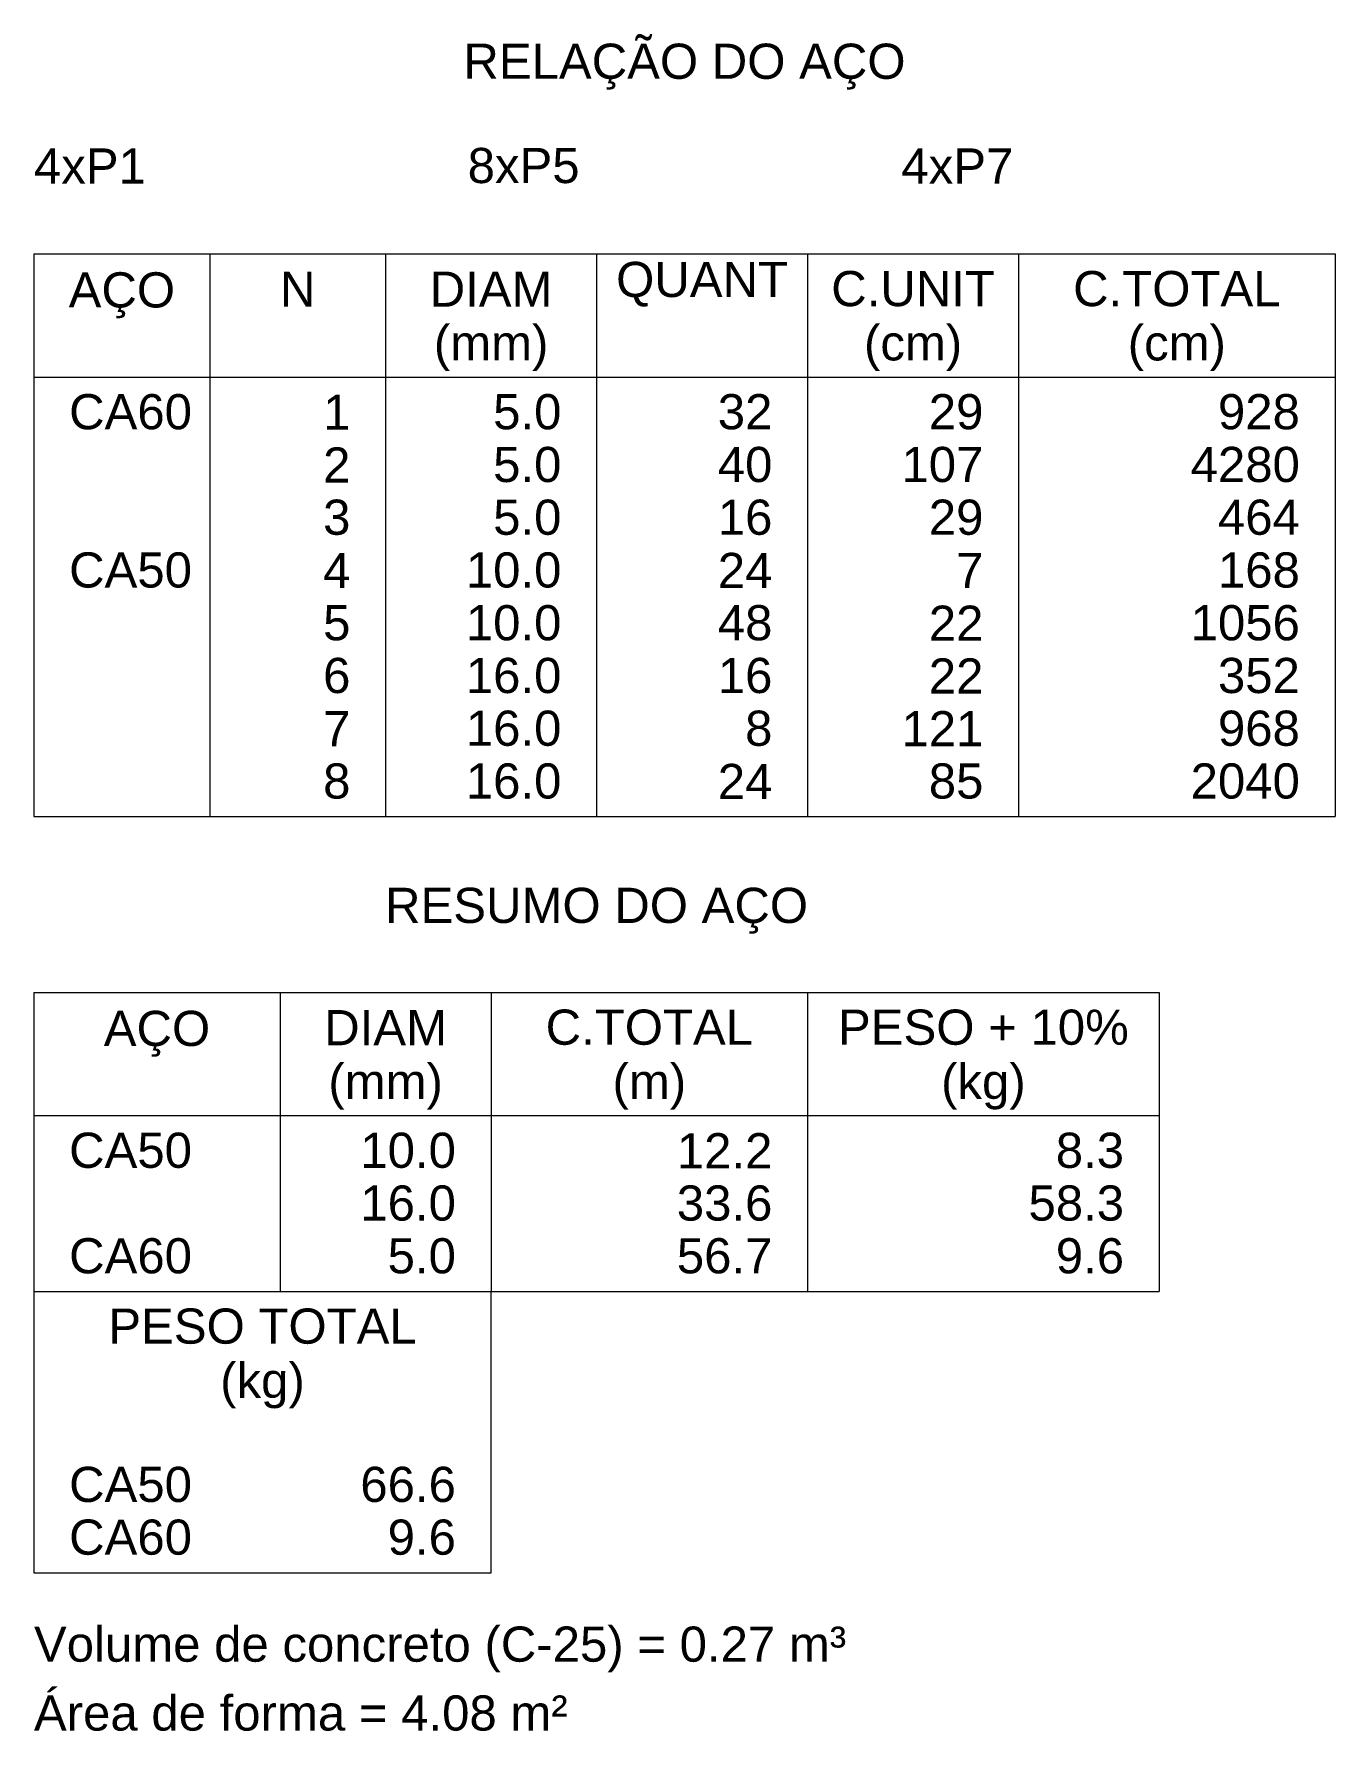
# Model space of a CAD drawing. Header units: millimetres. Extents: x 180 to 11148, y -1598 to 1045.
# Drawn here: x 3029.88 to 3045.55, y 21.08 to 41.52 of the extents above; entities that cross this region are included whole.
import ezdxf

# ---------------------------------------------------------------- set-up
doc = ezdxf.new("R2010")
doc.units = ezdxf.units.MM
doc.header["$MEASUREMENT"] = 0
doc.layers.add('DT-Relação do aço', color=9, linetype='Continuous', lineweight=5)
doc.styles.add('Arial', font='arial.ttf')

msp = doc.modelspace()

# ---------------------------------------------------------------- texts
at = {"layer": 'DT-Relação do aço', "linetype": 'Continuous', "char_height": 0.4236, "line_spacing_factor": 0.798, "style": 'Arial'}
for s, insert, width, attachment_point in [('RELAÇÃO DO AÇO', (3037.716, 40.8467), 10.681309, 8), ('4xP1', (3029.8798, 39.7153), 2.70451, 7), ('8xP5', (3035.1042, 39.7153), 2.70451, 7), ('4xP7', (3040.3286, 39.7153), 2.70451, 7), ('AÇO', (3030.939, 38.0927), 2.571255, 8), ('N', (3033.0568, 38.2327), 0.856892, 8), ('DIAM', (3035.3866, 38.2327), 2.966387, 8), ('QUANT', (3037.9282, 38.2327), 4.152941, 8), ('C.UNIT', (3040.4698, 38.2327), 3.954796, 8), ('C.TOTAL', (3043.6468, 38.2327), 5.010412, 8), ('(mm)', (3035.387, 37.4577), 2.767082, 8), ('(cm)', (3040.47, 37.4577), 2.37195, 8), ('(cm)', (3043.647, 37.4577), 2.37195, 8), ('RESUMO DO AÇO', (3036.657, 30.6797), 10.218391, 8), ('AÇO', (3031.362, 29.1977), 2.571255, 8), ('DIAM', (3034.1158, 29.3371), 2.966387, 8), ('C.TOTAL', (3037.2928, 29.3371), 5.010412, 8), ('PESO + 10%', (3041.317, 29.3371), 7.024311, 8), ('(mm)', (3034.116, 28.5617), 2.767082, 8), ('(m)', (3037.293, 28.5617), 1.778673, 8), ('(kg)', (3041.317, 28.5617), 2.043446, 8), ('CA50', (3030.3034, 27.8545), 2.968125, 7), ('10.0', (3034.963, 27.8545), 2.309378, 9), ('12.2', (3038.7754, 27.8545), 2.309378, 9), ('8.3', (3043.0114, 27.8545), 1.649473, 9), ('16.0', (3034.963, 27.2191), 2.309378, 9), ('33.6', (3038.7754, 27.2191), 2.309378, 9), ('58.3', (3043.0114, 27.2191), 2.309378, 9), ('CA60', (3030.3034, 26.5837), 2.968125, 7), ('5.0', (3034.963, 26.5837), 1.649473, 9), ('56.7', (3038.7754, 26.5837), 2.309378, 9), ('9.6', (3043.0114, 26.5837), 1.649473, 9), ('PESO TOTAL', (3032.6332, 25.7365), 7.450729, 8), ('(kg)', (3032.633, 24.9617), 2.043446, 8), ('CA50', (3030.3034, 23.8303), 2.968125, 7), ('66.6', (3034.963, 23.8303), 2.309378, 9), ('CA60', (3030.3034, 23.1949), 2.968125, 7), ('9.6', (3034.963, 23.1949), 1.649473, 9), ('Volume de concreto (C-25) = 0.27 m³', (3029.88, 21.7847), 19.619866, 7), ('Área de forma = 4.08 m²', (3029.8798, 21.0769), 12.893353, 7)]:
    msp.add_mtext(s, dxfattribs=dict(at, insert=insert, width=width, attachment_point=attachment_point))
at = {"layer": 'DT-Relação do aço', "color": 9, "linetype": 'Continuous', "char_height": 0.4236, "line_spacing_factor": 0.798, "style": 'Arial'}
for s, insert, width, attachment_point in [('CA60', (3030.3034, 36.7501), 2.968125, 7), ('1', (3033.6922, 36.7501), 0.659905, 9), ('5.0', (3036.2338, 36.7501), 1.649473, 9), ('32', (3038.7754, 36.7501), 1.31981, 9), ('29', (3041.317, 36.7501), 1.31981, 9), ('928', (3045.1294, 36.7501), 1.979715, 9), ('2', (3033.6922, 36.1147), 0.659905, 9), ('5.0', (3036.2338, 36.1147), 1.649473, 9), ('40', (3038.7754, 36.1147), 1.31981, 9), ('107', (3041.317, 36.1147), 1.979715, 9), ('4280', (3045.1294, 36.1147), 2.639621, 9), ('3', (3033.6922, 35.4793), 0.659905, 9), ('5.0', (3036.2338, 35.4793), 1.649473, 9), ('16', (3038.7754, 35.4793), 1.31981, 9), ('29', (3041.317, 35.4793), 1.31981, 9), ('464', (3045.1294, 35.4793), 1.979715, 9), ('CA50', (3030.3034, 34.8439), 2.968125, 7), ('4', (3033.6922, 34.8439), 0.659905, 9), ('10.0', (3036.2338, 34.8439), 2.309378, 9), ('24', (3038.7754, 34.8439), 1.31981, 9), ('7', (3041.317, 34.8439), 0.659905, 9), ('168', (3045.1294, 34.8439), 1.979715, 9), ('5', (3033.6922, 34.2085), 0.659905, 9), ('10.0', (3036.2338, 34.2085), 2.309378, 9), ('48', (3038.7754, 34.2085), 1.31981, 9), ('22', (3041.317, 34.2085), 1.31981, 9), ('1056', (3045.1294, 34.2085), 2.639621, 9), ('6', (3033.6922, 33.5731), 0.659905, 9), ('16.0', (3036.2338, 33.5731), 2.309378, 9), ('16', (3038.7754, 33.5731), 1.31981, 9), ('22', (3041.317, 33.5731), 1.31981, 9), ('352', (3045.1294, 33.5731), 1.979715, 9), ('7', (3033.6922, 32.9377), 0.659905, 9), ('16.0', (3036.2338, 32.9377), 2.309378, 9), ('8', (3038.7754, 32.9377), 0.659905, 9), ('121', (3041.317, 32.9377), 1.979715, 9), ('968', (3045.1294, 32.9377), 1.979715, 9), ('8', (3033.6922, 32.3023), 0.659905, 9), ('16.0', (3036.2338, 32.3023), 2.309378, 9), ('24', (3038.7754, 32.3023), 1.31981, 9), ('85', (3041.317, 32.3023), 1.31981, 9), ('2040', (3045.1294, 32.3023), 2.639621, 9)]:
    msp.add_mtext(s, dxfattribs=dict(at, insert=insert, width=width, attachment_point=attachment_point))

# ---------------------------------------------------------------- linework, layer by layer
at = {"layer": 'DT-Relação do aço', "linetype": 'Continuous'}
for p, q in [((3029.8798, 38.8681), (3045.553, 38.8681)), ((3029.8798, 38.8681), (3029.8798, 32.0905)), ((3031.9978, 38.8681), (3031.9978, 32.0905)), ((3034.1158, 38.8681), (3034.1158, 32.0905)), ((3036.6574, 38.8681), (3036.6574, 32.0905)), ((3039.199, 38.8681), (3039.199, 32.0905)), ((3041.7406, 38.8681), (3041.7406, 32.0905)), ((3045.553, 38.8681), (3045.553, 32.0905)), ((3029.8798, 37.3855), (3045.553, 37.3855)), ((3029.8798, 32.0905), (3045.553, 32.0905)), ((3029.8798, 29.9725), (3029.8798, 26.3719)), ((3029.8798, 29.9725), (3043.435, 29.9725)), ((3032.845, 29.9725), (3032.845, 26.3719)), ((3035.3866, 29.9725), (3035.3866, 26.3719)), ((3039.199, 29.9725), (3039.199, 26.3719)), ((3043.435, 29.9725), (3043.435, 26.3719)), ((3029.8798, 28.4899), (3043.435, 28.4899)), ((3029.8798, 26.3719), (3043.435, 26.3719)), ((3029.8798, 26.3719), (3029.8798, 22.9831)), ((3035.3866, 22.9831), (3035.3866, 26.3719)), ((3029.8798, 22.9831), (3035.3866, 22.9831))]:
    msp.add_line(p, q, dxfattribs=at)

msp.set_redraw_order([(e.dxf.handle, doc.entitydb.next_handle()) for e in msp.query("TEXT MTEXT ATTDEF DIMENSION ARC_DIMENSION")])  # texts and dimensions are drawn at this point

doc.saveas('drawing.dxf')
